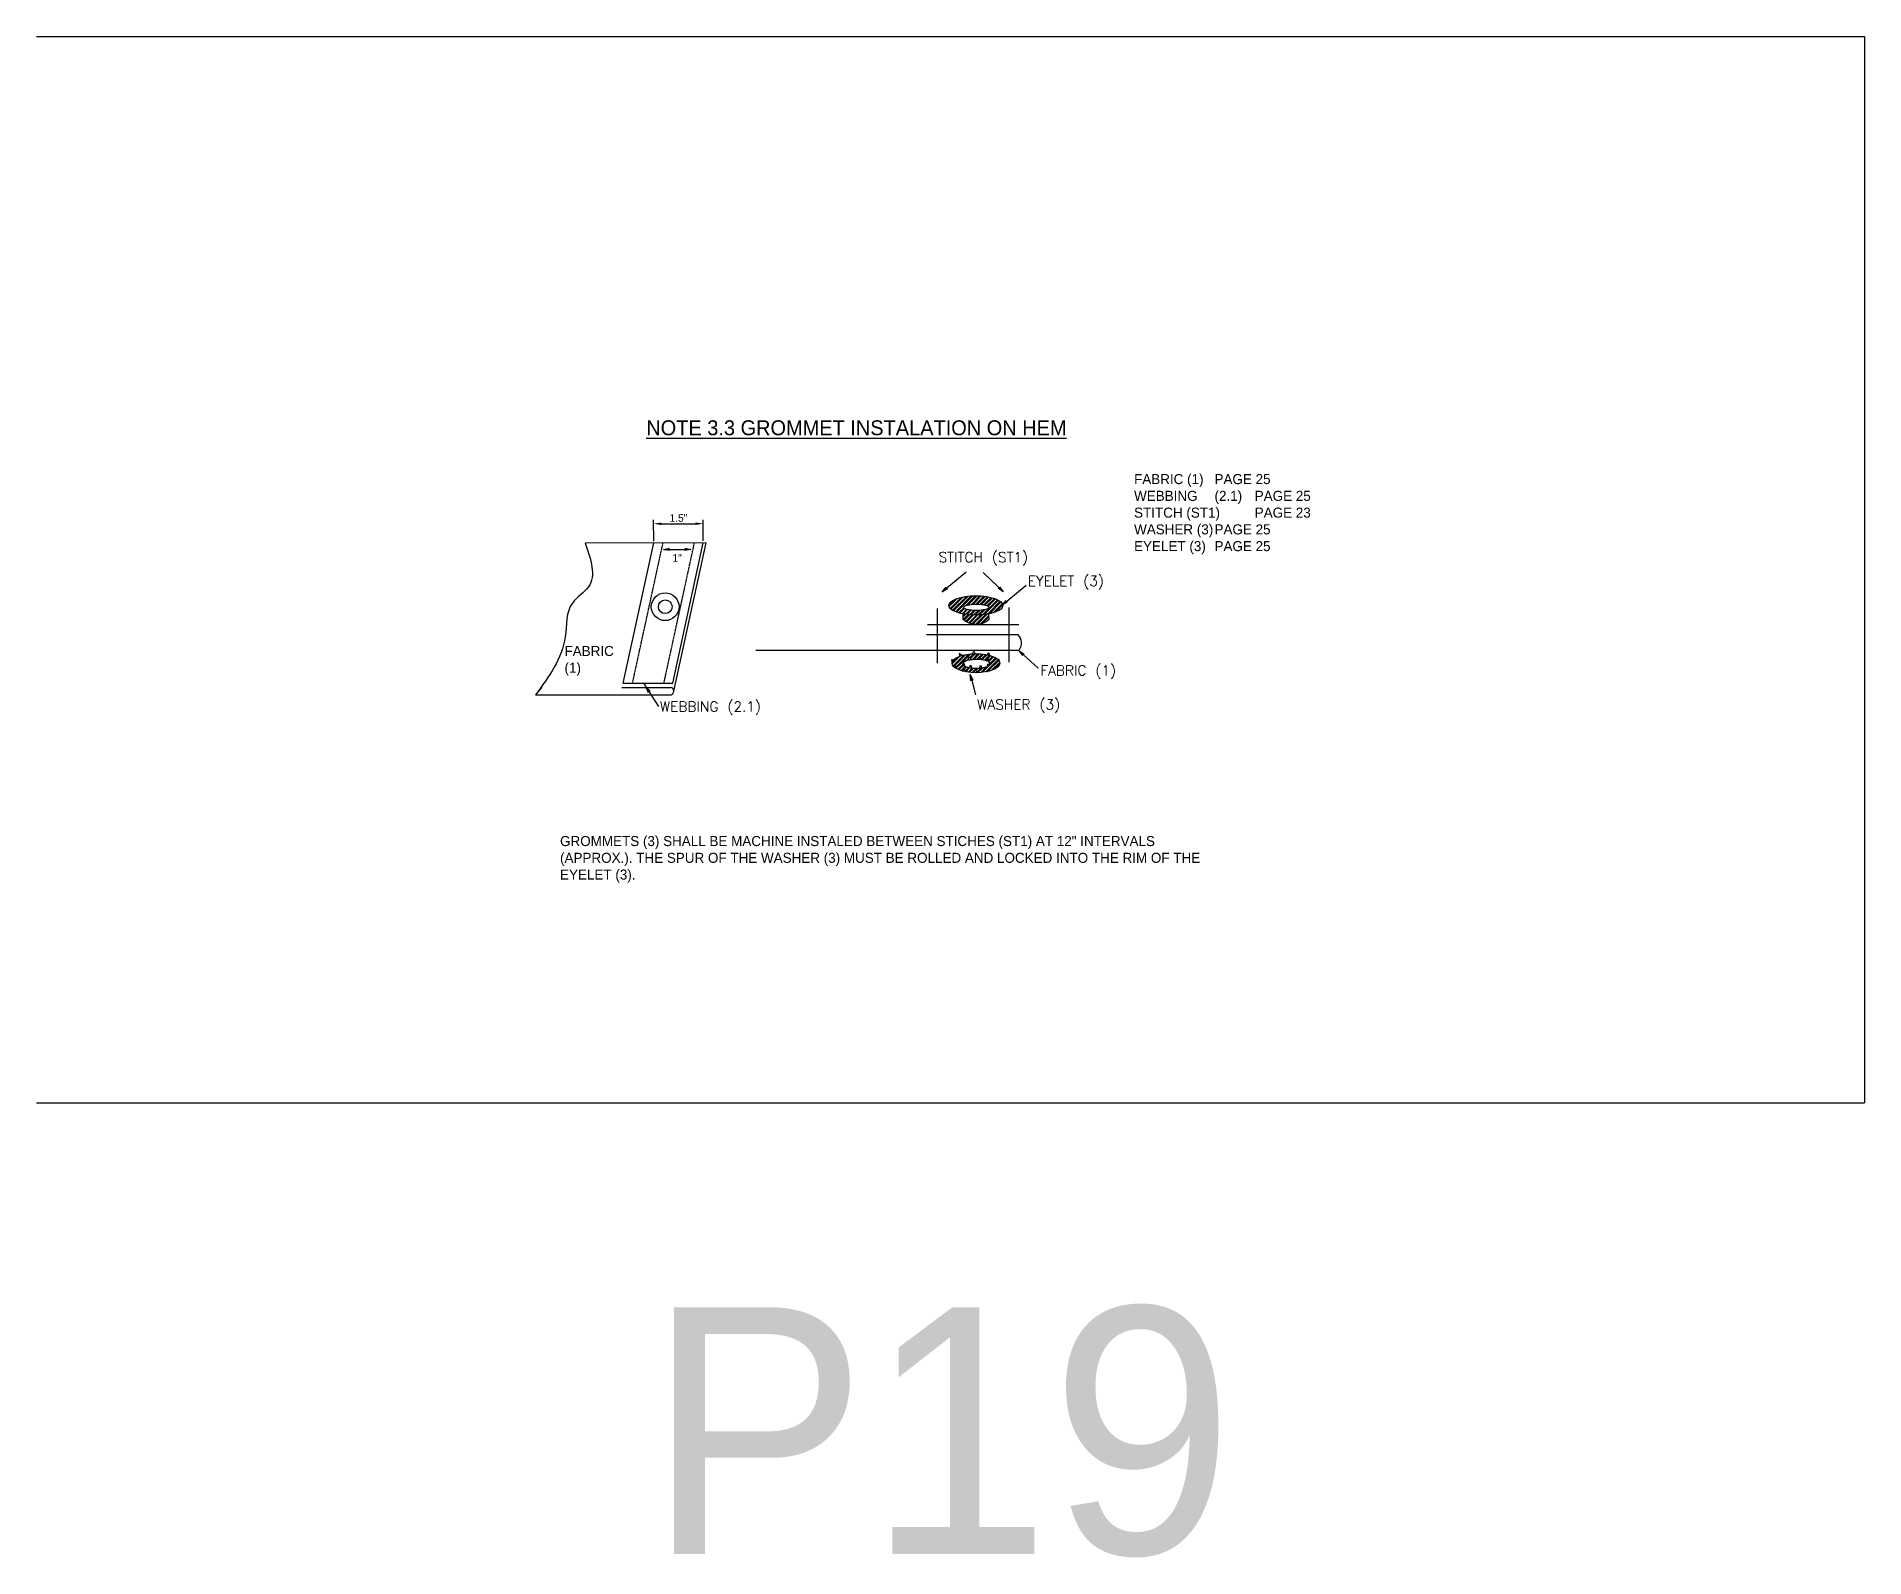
# Model space of a CAD drawing. Header units: inches. Extents: x 1631 to 16634, y 11819 to 13981.
# Drawn here: x 7031 to 7631, y 11846 to 12346 of the extents above; entities that cross this region are included whole.
import ezdxf

# ---------------------------------------------------------------- set-up
doc = ezdxf.new("R2010")
doc.units = ezdxf.units.IN
doc.header["$MEASUREMENT"] = 0
doc.linetypes.add('HIDDEN', pattern=[0.375, 0.25, -0.125])
for name, color, linetype in [('DIMENSION', 7, 'Continuous'), ('GROMMET', 7, 'Continuous'), ('Object', 7, 'Continuous'), ('STECH', 7, 'HIDDEN'), ('TEXT', 7, 'Continuous')]:
    doc.layers.add(name, color=color, linetype=linetype)
doc.styles.add('style1', font='txt.shx')
doc.dimstyles.get("Standard").update_dxf_attribs({"dimtxt": 2.5, "dimasz": 3.5, "dimexe": 0.18, "dimexo": 0.0625, "dimgap": 0.09, "dimtad": 0, "dimtih": 1, "dimtoh": 1, "dimdec": 4, "dimzin": 0, "dimdsep": 46, "dimlunit": 3, "dimtxsty": 'Standard', "dimcen": 0.09, "dimadec": 0, "dimazin": 0, "dimtfac": 1, "dimtdec": 4, "dimtofl": 0, "dimtmove": 0, "dimatfit": 3, "dimfxl": 0, "dimtolj": 1, "dimtzin": 0, "dimarcsym": 0})
pattern_1 = [(45, (6934.0325, 12190.0995), (-0.7071068, 0.7071068), []), (45, (6934.0325, 12190.5995), (-0.7071068, 0.7071068), [])]

msp = doc.modelspace()

# ---------------------------------------------------------------- texts
at = {"layer": 'DIMENSION', "insert": (7241.67794, 12174.48238), "char_height": 2.5, "attachment_point": 5}
msp.add_mtext('1"', dxfattribs=at)
at = {"layer": 'DIMENSION', "linetype": 'Continuous', "insert": (7204.71851, 12145.60211), "char_height": 3.3, "width": 15.2229492, "attachment_point": 1}
msp.add_mtext('FABRIC (1)', dxfattribs=at)
at = {"layer": 'TEXT', "ltscale": 0.015, "style": 'style1'}
for s, p in [('STITCH (ST1)', (7327.50371, 12173.10383)), ('EYELET (3)', (7356.78195, 12165.26628)), ('FABRIC (1)', (7360.9166, 12135.92485)), ('WEBBING (2.1)', (7236.01027, 12124.0592)), ('WASHER (3)', (7340.15317, 12124.74316))]:
    msp.add_text(s, height=3.3, dxfattribs=at).set_placement(p)
at = {"layer": 'TEXT'}
msp.add_text('P19', height=80.977854, dxfattribs=at).set_placement((7231.80309, 11847.5686))
at = {"layer": 'TEXT', "attachment_point": 1}
for s, insert, char_height, width in [('\\pt83.472;{\\C0;          \\H1.633x; \\LNOTE 3.3 GROMMET INSTALATION ON HEM}', (7218.5921, 12219.66148), 3, 222.0911383), ('FABRIC (1)^IPAGE 25\\PWEBBING^I(2.1)^IPAGE 25\\PSTITCH (ST1)^IPAGE 23\\PWASHER (3)^IPAGE 25\\PEYELET (3)^IPAGE 25', (7391.67622, 12202.01922), 3.3, 210.3834797), ('\\pt91.8192;{\\C0;GROMMETS (3) SHALL BE MACHINE INSTALED BETWEEN STICHES (ST1) AT 12" INTERVALS (APPROX.). THE SPUR OF THE WASHER (3) MUST BE ROLLED AND LOCKED INTO THE RIM OF THE EYELET (3).}', (7203.25243, 12083.21062), 3.3, 210.3834797)]:
    msp.add_mtext(s, dxfattribs=dict(at, insert=insert, char_height=char_height, width=width))
at = {"layer": 'TEXT', "insert": (7242.10616, 12187.58902), "char_height": 2.5, "attachment_point": 5, "rotation": 0.09048413}
msp.add_mtext('1.5"', dxfattribs=at)

# ---------------------------------------------------------------- blocks, each defined once
blk = doc.blocks.new('_OPEN')
at = {"color": 0, "linetype": 'ByBlock'}
for p, q in [((-1, 0.17), (0, 0)), ((0, 0), (-1, -0.17)), ((0, 0), (-1, 0))]:
    blk.add_line(p, q, dxfattribs=at)

# ---------------------------------------------------------------- hatches: boundary and pattern name
at = {"layer": 'GROMMET'}
h = msp.add_hatch(dxfattribs=at)
h.set_pattern_fill('STEEL', color=256, scale=8, style=0)
h.set_pattern_definition(pattern_1)
edge = h.paths.add_edge_path()
edge.add_ellipse((7339.73071, 12158.90783), major_axis=(-8.86882, 0), ratio=0.355798705, start_angle=0, end_angle=360)
edge = h.paths.add_edge_path(flags=16)
edge.add_ellipse((7339.91493, 12158.27673), major_axis=(-4.21072, 0), ratio=0.249999644, start_angle=0, end_angle=360)
h = msp.add_hatch(dxfattribs=at)
h.set_pattern_fill('STEEL', color=256, scale=8, style=0)
h.set_pattern_definition([(45, (5773.2899, 13533.0337), (-0.7071068, 0.7071068), []), (45, (5773.2899, 13533.5337), (-0.7071068, 0.7071068), [])])
edge = h.paths.add_edge_path()
edge.add_line((7344.05757, 12154.34032), (7344.02132, 12156.14617))
edge.add_ellipse((7339.73071, 12158.90783), major_axis=(-8.86882, 0), ratio=0.355798705, start_angle=61.47942577, end_angle=118.93296646, ccw=False)
edge.add_line((7335.49607, 12156.13525), (7335.46301, 12154.42289))
edge.add_arc((7339.80756, 12159.30138), 6.53259, 228.31327437, 310.58579143)
h = msp.add_hatch(dxfattribs=at)
h.set_pattern_fill('STEEL', color=256, scale=8, style=0)
h.set_pattern_definition(pattern_1)
edge = h.paths.add_edge_path()
edge.add_ellipse((7339.77518, 12139.94029), major_axis=(-7.82543, 0), ratio=0.397983383, start_angle=155.98077946, end_angle=194.03614859)
edge.add_ellipse((7339.77518, 12139.94029), major_axis=(-7.82543, 0), ratio=0.397983383, start_angle=194.03614859, end_angle=201.59008166)
edge.add_ellipse((7339.77518, 12139.94029), major_axis=(-7.82543, 0), ratio=0.397983383, start_angle=201.59008166, end_angle=235.667824)
edge.add_ellipse((7339.77518, 12139.94029), major_axis=(-7.82543, 0), ratio=0.397983383, start_angle=235.667824, end_angle=242.03865019)
edge.add_ellipse((7339.77518, 12139.94029), major_axis=(-7.82543, 0), ratio=0.397983383, start_angle=242.03865019, end_angle=271.81511405)
edge.add_ellipse((7339.77518, 12139.94029), major_axis=(-7.82543, 0), ratio=0.397983383, start_angle=271.81511405, end_angle=278.19781629)
edge.add_ellipse((7339.77518, 12139.94029), major_axis=(-7.82543, 0), ratio=0.397983383, start_angle=278.19781629, end_angle=305.22186549)
edge.add_ellipse((7339.77518, 12139.94029), major_axis=(-7.82543, 0), ratio=0.397983383, start_angle=305.22186549, end_angle=313.61026758)
edge.add_ellipse((7339.77518, 12139.94029), major_axis=(-7.82543, 0), ratio=0.397983383, start_angle=313.61026758, end_angle=342.99542309)
edge.add_ellipse((7339.77518, 12139.94029), major_axis=(-7.82543, 0), ratio=0.397983383, start_angle=342.99542309, end_angle=353.5235101)
edge.add_ellipse((7339.77518, 12139.94029), major_axis=(-7.82543, 0), ratio=0.397983383, start_angle=353.5235101, end_angle=388.88364904)
edge.add_line((7332.92322, 12138.43593), (7333.09351, 12139.065))
edge.add_line((7333.09351, 12139.065), (7333.31471, 12138.18285))
edge.add_ellipse((7339.77518, 12139.94029), major_axis=(-7.82543, 0), ratio=0.397983383, start_angle=34.35328947, end_angle=60.08101087)
edge.add_line((7335.87205, 12137.24094), (7335.98917, 12137.91067))
edge.add_line((7335.98917, 12137.91067), (7336.48084, 12137.11531))
edge.add_ellipse((7339.77518, 12139.94029), major_axis=(-7.82543, 0), ratio=0.397983383, start_angle=65.10361769, end_angle=91.56935796)
edge.add_line((7339.9895, 12136.82706), (7340.13897, 12137.56096))
edge.add_line((7340.13897, 12137.56096), (7340.43943, 12136.83713))
edge.add_ellipse((7339.77518, 12139.94029), major_axis=(-7.82543, 0), ratio=0.397983383, start_angle=94.86932481, end_angle=120.98427573)
edge.add_line((7343.80374, 12137.27029), (7343.92148, 12137.81866))
edge.add_line((7343.92148, 12137.81866), (7344.27807, 12137.39315))
edge.add_ellipse((7339.77518, 12139.94029), major_axis=(-7.82543, 0), ratio=0.397983383, start_angle=125.12889225, end_angle=150.25506283)
edge.add_line((7346.56955, 12138.39511), (7346.6133, 12139.01937))
edge.add_line((7346.6133, 12139.01937), (7346.923, 12138.67259))
edge = h.paths.add_edge_path(flags=16)
edge.add_spline(control_points=[(7344.05171, 12140.29316), (7344.06524, 12140.27611), (7344.07844, 12140.25838), (7344.14062, 12140.16879), (7344.1844, 12140.08588), (7344.24354, 12139.89787), (7344.25772, 12139.79285), (7344.24549, 12139.58652), (7344.21949, 12139.48674), (7344.15677, 12139.34231), (7344.12708, 12139.29023), (7344.09465, 12139.24293)], knot_values=[2.971871198, 2.971871198, 2.971871198, 2.971871198, 2.996132487, 2.996132487, 3.089449987, 3.089449987, 3.182767488, 3.182767488, 3.276084988, 3.276084988, 3.337662534, 3.337662534, 3.337662534, 3.337662534], degree=3, periodic=0)
edge.add_spline(control_points=[(7344.09465, 12139.24293), (7344.07793, 12139.21855), (7344.06049, 12139.19544), (7343.97585, 12139.09184), (7343.90273, 12139.02589), (7343.75103, 12138.91136), (7343.67214, 12138.86235), (7343.58896, 12138.81783)], knot_values=[2.705483902, 2.705483902, 2.705483902, 2.705483902, 2.737223857, 2.737223857, 2.855539584, 2.855539584, 2.971871198, 2.971871198, 2.971871198, 2.971871198], degree=3, periodic=0)
edge.add_spline(control_points=[(7343.58896, 12138.81783), (7343.56335, 12138.80413), (7343.53734, 12138.79085), (7343.36426, 12138.70607), (7343.20414, 12138.64474), (7342.79463, 12138.51567), (7342.53329, 12138.45321), (7342.10076, 12138.37361), (7341.94644, 12138.34917), (7341.7871, 12138.3276)], knot_values=[2.067053355, 2.067053355, 2.067053355, 2.067053355, 2.102861519, 2.102861519, 2.301514654, 2.301514654, 2.567191992, 2.567191992, 2.705483902, 2.705483902, 2.705483902, 2.705483902], degree=3, periodic=0)
edge.add_spline(control_points=[(7341.7871, 12138.3276), (7341.53121, 12138.29297), (7341.26238, 12138.26577), (7340.98279, 12138.24611), (7340.97988, 12138.2459), (7340.97696, 12138.2457)], knot_values=[1.842619654, 1.842619654, 1.842619654, 1.842619654, 2.064712417, 2.064712417, 2.067053355, 2.067053355, 2.067053355, 2.067053355], degree=3, periodic=0)
edge.add_spline(control_points=[(7340.97696, 12138.2457), (7340.44114, 12138.20837), (7339.87682, 12138.20037), (7339.0165, 12138.23465), (7338.70964, 12138.25676), (7338.41589, 12138.28809)], knot_values=[1.167412866, 1.167412866, 1.167412866, 1.167412866, 1.597277599, 1.597277599, 1.842619654, 1.842619654, 1.842619654, 1.842619654], degree=3, periodic=0)
edge.add_spline(control_points=[(7338.41589, 12138.28809), (7338.19216, 12138.31195), (7337.97604, 12138.34117), (7337.70723, 12138.38619), (7337.6447, 12138.39732), (7337.58325, 12138.40895)], knot_values=[0.922682371, 0.922682371, 0.922682371, 0.922682371, 1.109545987, 1.109545987, 1.167412866, 1.167412866, 1.167412866, 1.167412866], degree=3, periodic=0)
edge.add_spline(control_points=[(7337.58325, 12138.40895), (7337.43189, 12138.4376), (7337.28713, 12138.46925), (7336.95679, 12138.55271), (7336.77859, 12138.60733), (7336.45221, 12138.73195), (7336.30402, 12138.80124), (7336.10316, 12138.92721), (7336.04121, 12138.97147), (7335.97938, 12139.02433), (7335.97694, 12139.02643), (7335.97451, 12139.02854)], knot_values=[0.280583407, 0.280583407, 0.280583407, 0.280583407, 0.423130465, 0.423130465, 0.623544401, 0.623544401, 0.823958338, 0.823958338, 0.918785198, 0.918785198, 0.922682371, 0.922682371, 0.922682371, 0.922682371], degree=3, periodic=0)
edge.add_spline(control_points=[(7335.97451, 12139.02854), (7335.91775, 12139.07776), (7335.86324, 12139.13318), (7335.77233, 12139.25158), (7335.73436, 12139.31159), (7335.70307, 12139.37896)], knot_values=[0.115672128, 0.115672128, 0.115672128, 0.115672128, 0.206601815, 0.206601815, 0.280583407, 0.280583407, 0.280583407, 0.280583407], degree=3, periodic=0)
edge.add_spline(control_points=[(7335.70307, 12139.37896), (7335.69425, 12139.39795), (7335.68597, 12139.41752), (7335.6434, 12139.52941), (7335.62239, 12139.63376), (7335.62239, 12139.73898), (7335.62239, 12139.77433), (7335.62466, 12139.80968), (7335.64275, 12139.95155), (7335.67725, 12140.05177), (7335.7669, 12140.22318), (7335.82134, 12140.29527), (7335.87973, 12140.35813), (7335.88039, 12140.35883), (7335.88105, 12140.35954)], knot_values=[6.053895119, 6.053895119, 6.053895119, 6.053895119, 6.074740387, 6.074740387, 6.169567247, 6.169567247, 6.169567247, 6.20142923, 6.20142923, 6.299585027, 6.299585027, 6.397740824, 6.397740824, 6.398857435, 6.398857435, 6.398857435, 6.398857435], degree=3, periodic=0)
edge.add_line((7335.88105, 12140.35954), (7335.88552, 12141.08775))
edge.add_line((7335.88552, 12141.08775), (7336.18413, 12140.60146))
edge.add_spline(control_points=[(7336.18413, 12140.60146), (7336.27355, 12140.65637), (7336.36801, 12140.70413), (7336.62583, 12140.81726), (7336.79817, 12140.87685), (7337.06405, 12140.95229), (7337.14448, 12140.97326), (7337.22745, 12140.99314)], knot_values=[5.476490092, 5.476490092, 5.476490092, 5.476490092, 5.607028911, 5.607028911, 5.811429789, 5.811429789, 5.895843436, 5.895843436, 5.895843436, 5.895843436], degree=3, periodic=0)
edge.add_line((7337.22745, 12140.99314), (7337.58672, 12142.02833))
edge.add_line((7337.58672, 12142.02833), (7338.18252, 12141.16269))
edge.add_spline(control_points=[(7338.18252, 12141.16269), (7338.49865, 12141.20274), (7338.83337, 12141.23168), (7339.64791, 12141.27255), (7340.1349, 12141.27395), (7340.60813, 12141.25316)], knot_values=[4.538165463, 4.538165463, 4.538165463, 4.538165463, 4.809241506, 4.809241506, 5.181534988, 5.181534988, 5.181534988, 5.181534988], degree=3, periodic=0)
edge.add_line((7340.60813, 12141.25316), (7341.04489, 12142.0651))
edge.add_line((7341.04489, 12142.0651), (7341.39918, 12141.19617))
edge.add_spline(control_points=[(7341.39918, 12141.19617), (7341.6965, 12141.16591), (7341.98102, 12141.12627), (7342.45225, 12141.03974), (7342.64692, 12140.99636), (7343.00847, 12140.89822), (7343.17527, 12140.84364), (7343.43984, 12140.73609), (7343.54408, 12140.68711), (7343.64228, 12140.63062)], knot_values=[3.552553935, 3.552553935, 3.552553935, 3.552553935, 3.799463949, 3.799463949, 3.992405559, 3.992405559, 4.185347168, 4.185347168, 4.325771089, 4.325771089, 4.325771089, 4.325771089], degree=3, periodic=0)
edge.add_line((7343.64228, 12140.63062), (7343.76053, 12141.33026))
edge.add_line((7343.76053, 12141.33026), (7344.05171, 12140.29316))

# ---------------------------------------------------------------- linework, layer by layer
at = {"layer": 'DIMENSION'}
for p, q in [((7251.1633, 12179.43582), (7211.48203, 12179.37316)), ((7223.98293, 12133.40924), (7233.99052, 12179.4087)), ((7239.2035, 12177.31395), (7244.1677, 12177.31395)), ((7240.23442, 12133.40924), (7250.24759, 12179.43438)), ((7240.60591, 12130.78203), (7251.19098, 12179.43587)), ((7223.98293, 12133.40924), (7240.23442, 12133.40924)), ((7195.22004, 12129.59236), (7239.6833, 12129.59236)), ((7223.58341, 12131.9717), (7239.6833, 12131.9717))]:
    msp.add_line(p, q, dxfattribs=at)
msp.add_spline([(7211.48203, 12179.37316), (7212.61965, 12165.01526), (7207.29077, 12159.69064), (7204.94606, 12148.61544), (7195.22004, 12129.59236)], degree=3, dxfattribs=at)
msp.add_open_spline([(7197.21734, 12131.9717), (7196.55958, 12131.17511), (7195.88981, 12130.38374), (7195.22004, 12129.59236)], degree=3, dxfattribs=at)
at = {"layer": 'GROMMET'}
for p, q in [((7335.49607, 12156.13525), (7335.46301, 12154.42289)), ((7344.05757, 12154.34032), (7344.02132, 12156.14617)), ((7331.99969, 12140.29158), (7331.86778, 12141.17696)), ((7331.86778, 12141.17696), (7332.29187, 12140.85108)), ((7332.92322, 12138.43593), (7333.09351, 12139.065)), ((7333.09351, 12139.065), (7333.31471, 12138.18285)), ((7334.30822, 12143.10318), (7334.3776, 12142.19526)), ((7335.26191, 12142.48451), (7334.30822, 12143.10318)), ((7335.70307, 12139.37896), (7335.89274, 12139.89013)), ((7335.88105, 12140.35954), (7335.88552, 12141.08775)), ((7335.88552, 12141.08775), (7336.18413, 12140.60146)), ((7335.89274, 12139.89013), (7335.97451, 12139.02854)), ((7337.22745, 12140.99314), (7337.58672, 12142.02833)), ((7337.58325, 12138.40895), (7338.03981, 12139.26746)), ((7337.58672, 12142.02833), (7338.18252, 12141.16269)), ((7338.03981, 12139.26746), (7338.41589, 12138.28809)), ((7338.65934, 12143.02285), (7339.10364, 12143.84539)), ((7339.10364, 12143.84539), (7339.52732, 12143.05311)), ((7340.60813, 12141.25316), (7341.04489, 12142.0651)), ((7340.97696, 12138.2457), (7341.29846, 12139.26746)), ((7341.04489, 12142.0651), (7341.39918, 12141.19617)), ((7341.29846, 12139.26746), (7341.7871, 12138.3276)), ((7343.44434, 12142.69112), (7343.964, 12143.37779)), ((7343.58896, 12138.81783), (7343.64422, 12139.77655)), ((7343.64228, 12140.63062), (7343.76053, 12141.33026)), ((7343.64422, 12139.77655), (7344.09465, 12139.24293)), ((7343.76053, 12141.33026), (7344.05171, 12140.29316)), ((7343.964, 12143.37779), (7344.18865, 12142.51209)), ((7346.56955, 12138.39511), (7346.6133, 12139.01937)), ((7346.6133, 12139.01937), (7346.923, 12138.67259)), ((7347.43943, 12141.31831), (7347.05158, 12141.08627)), ((7347.36697, 12140.69563), (7347.43943, 12141.31831)), ((7335.87205, 12137.24094), (7335.98917, 12137.91067)), ((7335.98917, 12137.91067), (7336.48084, 12137.11531)), ((7339.9895, 12136.82706), (7340.13897, 12137.56096)), ((7340.13897, 12137.56096), (7340.43943, 12136.83713)), ((7343.80374, 12137.27029), (7343.92148, 12137.81866)), ((7343.92148, 12137.81866), (7344.27807, 12137.39315))]:
    msp.add_line(p, q, dxfattribs=at)
for radius in [4.55, 2.25]:
    msp.add_circle((7237.76483, 12158.4634), radius, dxfattribs=at)
for centre, major_axis, ratio in [((7339.73071, 12158.90783), (-8.86882, 0), 0.355798705), ((7339.91493, 12158.27673), (-4.21072, 0), 0.249999644), ((7339.77518, 12139.94029), (-7.82543, 0), 0.397983383)]:
    msp.add_ellipse(centre, major_axis=major_axis, ratio=ratio, dxfattribs=at)
msp.add_open_spline([(7335.62239, 12139.73898), (7335.62239, 12139.63376), (7335.6434, 12139.52941), (7335.71319, 12139.34595), (7335.76084, 12139.26654), (7335.86539, 12139.13038), (7335.92243, 12139.07302), (7336.04121, 12138.97147), (7336.10316, 12138.92721), (7336.30402, 12138.80124), (7336.45221, 12138.73195), (7336.77859, 12138.60733), (7336.95679, 12138.55271), (7337.34287, 12138.45517), (7337.55065, 12138.41241), (7338.24552, 12138.29603), (7338.77841, 12138.24414), (7339.8798, 12138.20025), (7340.44729, 12138.20846), (7341.43466, 12138.27788), (7341.86296, 12138.32985), (7342.53329, 12138.45321), (7342.79463, 12138.51567), (7343.20414, 12138.64474), (7343.36426, 12138.70607), (7343.62322, 12138.83292), (7343.72788, 12138.89388), (7343.90273, 12139.02589), (7343.97585, 12139.09184), (7344.09522, 12139.23795), (7344.14392, 12139.31271), (7344.21949, 12139.48674), (7344.24549, 12139.58652), (7344.25772, 12139.79285), (7344.24354, 12139.89787), (7344.1844, 12140.08588), (7344.14062, 12140.16879), (7344.04192, 12140.31099), (7343.987, 12140.37096), (7343.87233, 12140.47655), (7343.81235, 12140.52229), (7343.62105, 12140.64995), (7343.48152, 12140.71915), (7343.17527, 12140.84364), (7343.00847, 12140.89822), (7342.64692, 12140.99636), (7342.45225, 12141.03974), (7341.80008, 12141.1595), (7341.29792, 12141.21596), (7340.24893, 12141.27398), (7339.70299, 12141.27531), (7338.76482, 12141.22824), (7338.36528, 12141.19072), (7337.6255, 12141.08402), (7337.28573, 12141.01519), (7336.79817, 12140.87685), (7336.62583, 12140.81726), (7336.34245, 12140.69292), (7336.22588, 12140.63184), (7336.03298, 12140.50141), (7335.95316, 12140.43718), (7335.82134, 12140.29527), (7335.7669, 12140.22318), (7335.67725, 12140.05177), (7335.64275, 12139.95155), (7335.62466, 12139.80968), (7335.62239, 12139.77433), (7335.62239, 12139.73898)], degree=3, knots=[0, 0, 0, 0, 0.09482686, 0.09482686, 0.18965372, 0.18965372, 0.28448058, 0.28448058, 0.37930744, 0.37930744, 0.579721377, 0.579721377, 0.780135313, 0.780135313, 0.98054925, 0.98054925, 1.412754921, 1.412754921, 1.844960591, 1.844960591, 2.205345265, 2.205345265, 2.471022603, 2.471022603, 2.669675738, 2.669675738, 2.821815516, 2.821815516, 2.940131243, 2.940131243, 3.033448743, 3.033448743, 3.126766244, 3.126766244, 3.220083744, 3.220083744, 3.313401245, 3.313401245, 3.406718745, 3.406718745, 3.500036246, 3.500036246, 3.692977855, 3.692977855, 3.885919465, 3.885919465, 4.078861074, 4.078861074, 4.49466001, 4.49466001, 4.910458945, 4.910458945, 5.235681342, 5.235681342, 5.560903739, 5.560903739, 5.765304617, 5.765304617, 5.929048096, 5.929048096, 6.05501173, 6.05501173, 6.153167527, 6.153167527, 6.251323325, 6.251323325, 6.283185307, 6.283185307, 6.283185307, 6.283185307], dxfattribs=at)
at = {"layer": 'Object', "ltscale": 0.015}
for p, q in [((7327.05208, 12157.87492), (7327.05208, 12139.9353)), ((7350.53946, 12158.26345), (7350.53946, 12140.32383))]:
    msp.add_line(p, q, dxfattribs=at)
at = {"layer": 'Object'}
for p, q in [((7353.8157, 12152.51232), (7323.8157, 12152.51232)), ((7267.55344, 12144.24217), (7353.97801, 12144.24217)), ((7353.58924, 12149.29364), (7323.58924, 12149.29364))]:
    msp.add_line(p, q, dxfattribs=at)
at = {"layer": 'Object', "ltscale": 0.015}
msp.add_arc((7350.72555, 12146.53255), 3.97798, 324.84669159, 43.95505405, dxfattribs=at)
at = {"layer": 'STECH', "ltscale": 0.015}
for p, q in [((7227.04265, 12133.40924), (7237.05129, 12179.41354)), ((7237.35192, 12133.40924), (7247.3641, 12179.42982))]:
    msp.add_line(p, q, dxfattribs=at)
at = {"layer": 'TEXT'}
for p, q in [((7031.41637, 12345.62554), (7631.41637, 12345.62554)), ((7631.41637, 12345.62554), (7631.41637, 11995.62554)), ((7631.41637, 12345.62554), (7631.41637, 11995.62554)), ((7233.98953, 12180.0337), (7233.97861, 12186.95118)), ((7250.2466, 12180.05938), (7250.23568, 12186.97685)), ((7236.48058, 12185.70513), (7247.73766, 12185.72291)), ((7330.22904, 12164.63443), (7336.56076, 12169.89635)), ((7347.29046, 12164.80126), (7342.10425, 12169.71154)), ((7349.94867, 12160.30316), (7356.2804, 12165.56508)), ((7355.41806, 12142.66156), (7360.16521, 12138.30505)), ((7338.38961, 12134.28337), (7339.63147, 12129.54954)), ((7031.41637, 11995.62554), (7631.41637, 11995.62554))]:
    msp.add_line(p, q, dxfattribs=at)
for centre, radius, start, end in [((7339.80551, 12159.08814), 6.37353, 227.05206166, 311.84700414), ((7239.37759, 12130.78203), 1.22832, 284.41123533, 75.58876467)]:
    msp.add_arc(centre, radius, start, end, dxfattribs=at)
for points in [[(7236.47992, 12186.1218), (7236.48124, 12185.28846), (7233.98058, 12185.70118)], [(7247.737, 12186.13957), (7247.73831, 12185.30624), (7250.23765, 12185.72686)]]:
    msp.add_solid(points, dxfattribs=at)

# ---------------------------------------------------------------- block references
at = {"layer": 'DIMENSION', "xscale": 2, "yscale": 2, "zscale": 2, "rotation": 180}
msp.add_blockref('_OPEN', (7237.2035, 12177.31395), dxfattribs=at)
at = {"layer": 'DIMENSION', "xscale": 2, "yscale": 2, "zscale": 2}
msp.add_blockref('_OPEN', (7246.1677, 12177.31395), dxfattribs=at)
at = {"layer": 'TEXT', "yscale": 2, "zscale": 2}
for p, xscale, rotation in [((7328.68298, 12163.36569), 2.000000000000194, 219.3734973823895), ((7348.68298, 12163.36569), 2.000000000000171, 314.12779011737), ((7348.40262, 12159.03441), 2.000000000000194, 219.3734973823895), ((7353.95735, 12144.02769), 2.00000000000044, 136.9164976046251), ((7337.90039, 12136.22261), 2.000000000000154, 104.1589490103897)]:
    msp.add_blockref('_OPEN', p, dxfattribs=dict(at, xscale=xscale, rotation=rotation))

msp.set_redraw_order([(e.dxf.handle, doc.entitydb.next_handle()) for e in msp.query("TEXT MTEXT ATTDEF DIMENSION ARC_DIMENSION")])  # texts and dimensions are drawn at this point

# ---------------------------------------------------------------- leaders
at = {"layer": 'DIMENSION'}
msp.add_leader([(7230.6279, 12133.40924), (7235.59962, 12125.75375)], dimstyle='Standard', override={"dimgap": 0.09, "dimtad": 0}, dxfattribs=at)

doc.saveas('drawing.dxf')
